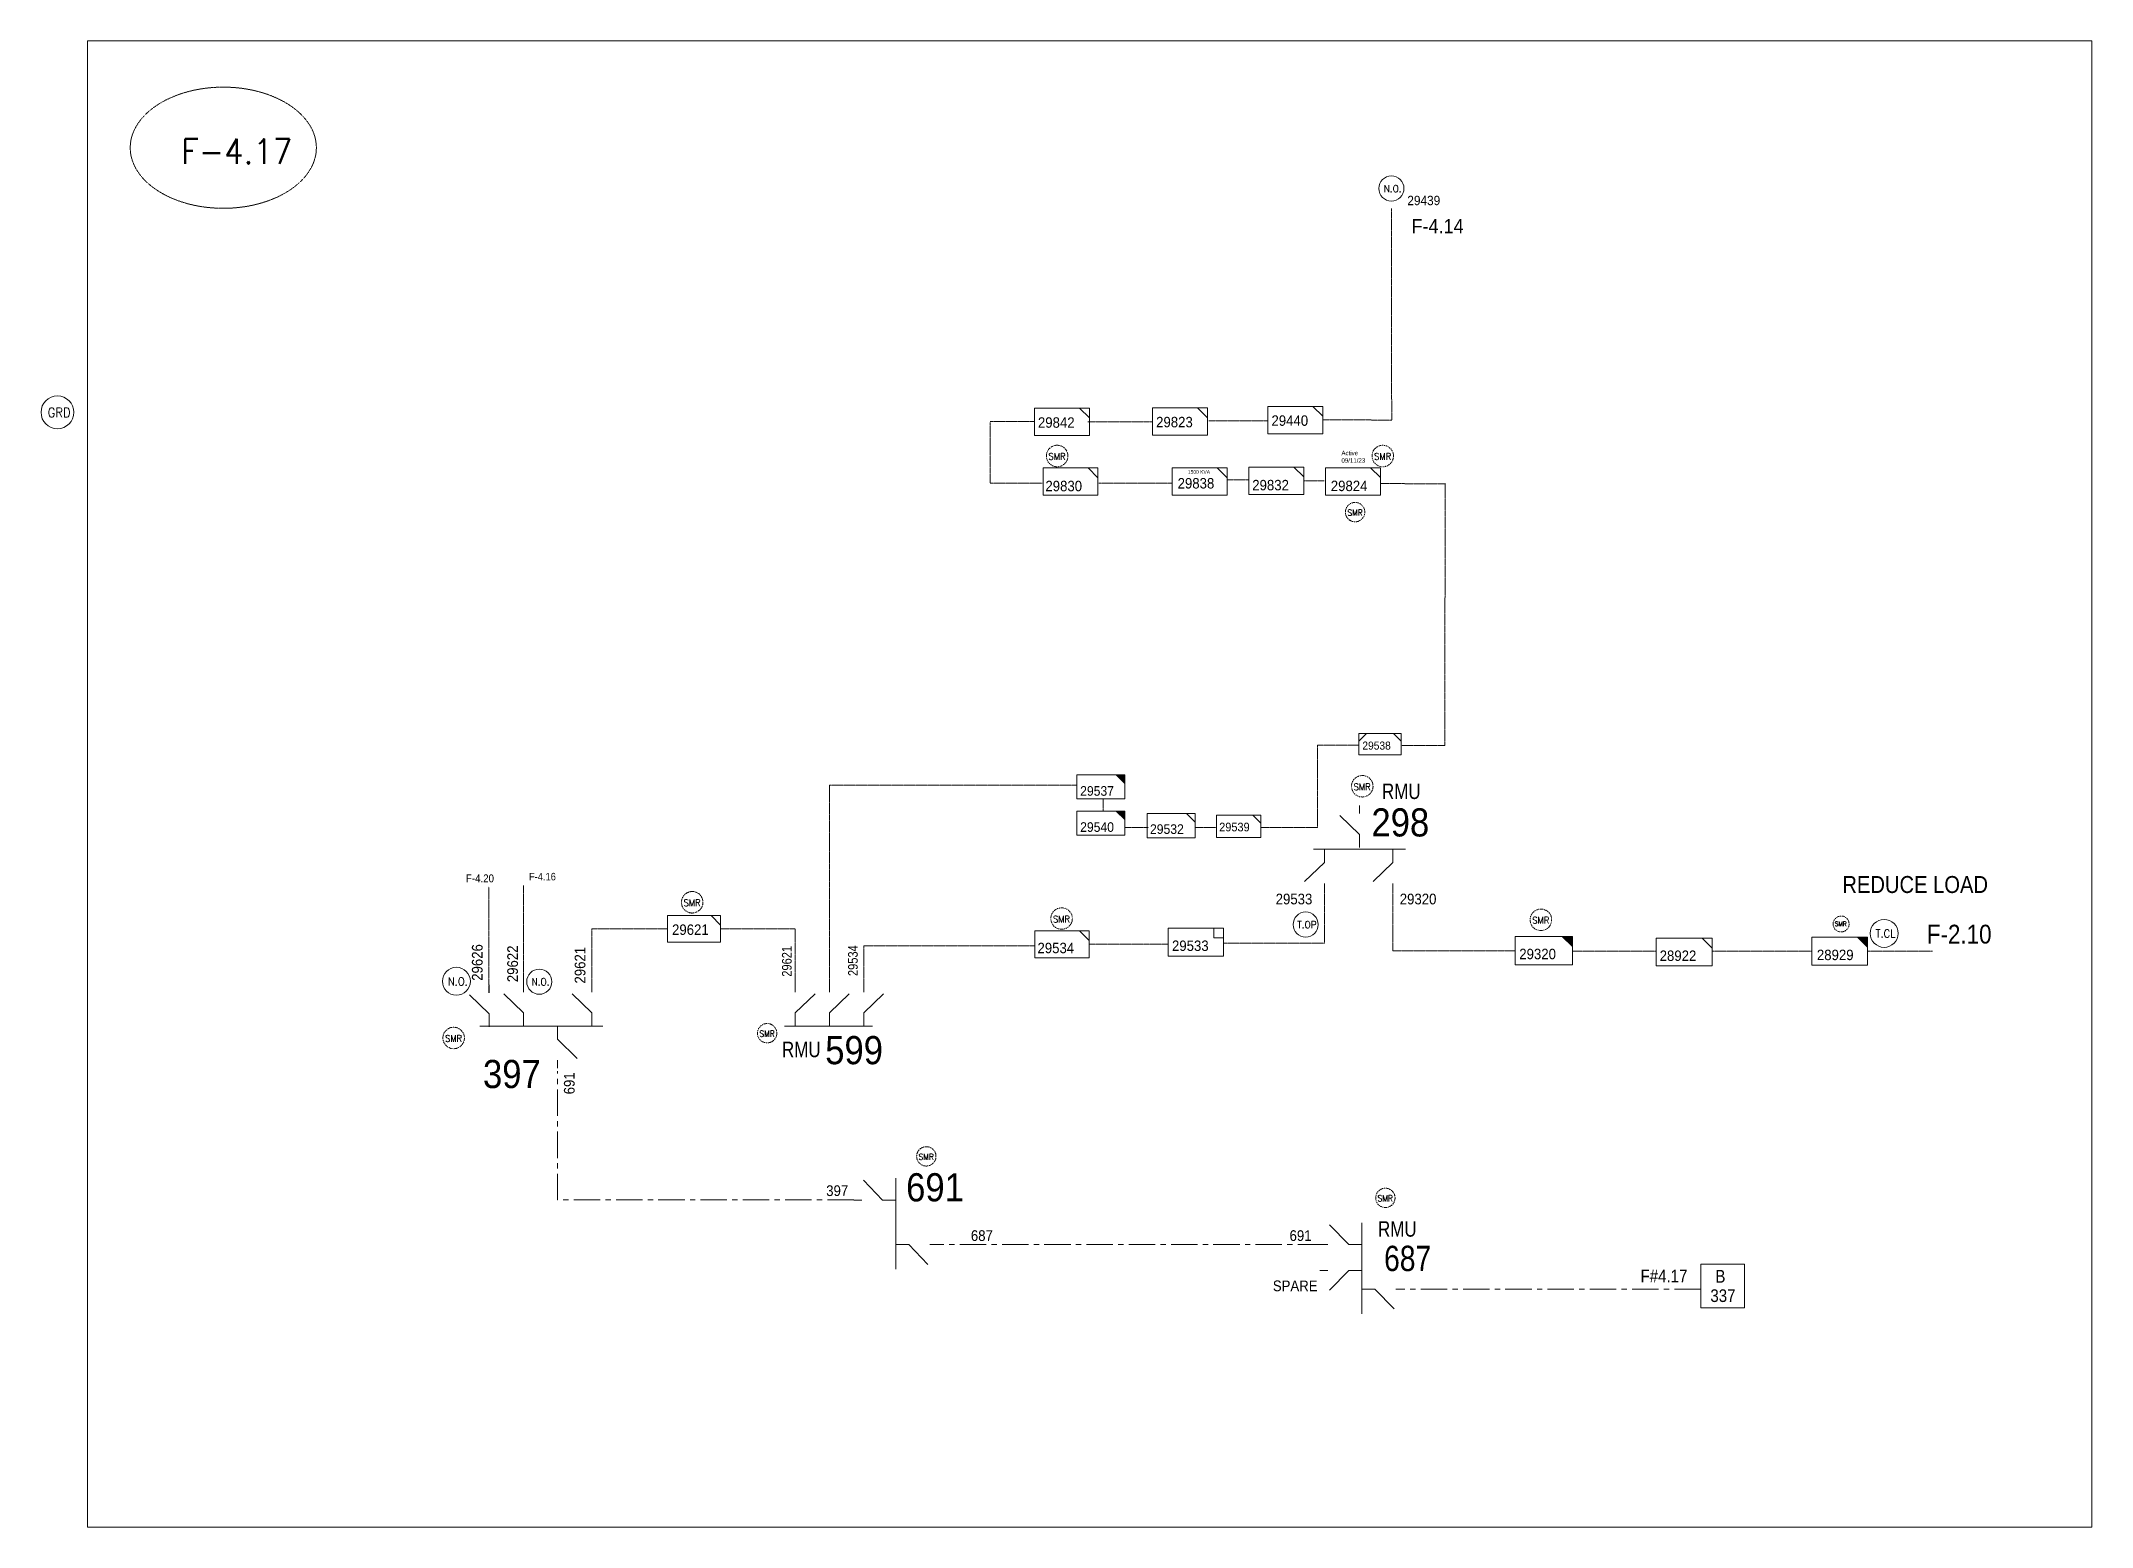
# Model space of a CAD drawing. Header units: metres. Extents: x 65984 to 144644, y -19036 to 23726.
# Drawn here: x 108240 to 110051, y -8440 to -7127 of the extents above; entities that cross this region are included whole.
import ezdxf
from ezdxf.enums import TextEntityAlignment as Align

# ---------------------------------------------------------------- set-up
doc = ezdxf.new("R2010")
doc.units = ezdxf.units.M
doc.header["$MEASUREMENT"] = 0
for name, pattern in [('( Center )', [2, 1.25, -0.25, 0.25, -0.25]), ('DGN Style 2', [0.023128, 0, -0.023128]), ('DGN Style 3', [0.013877, 0, -0.013877]), ('DGN Style 4', [1.6, 0.8, -0.4, 0, -0.4])]:
    doc.linetypes.add(name, pattern=pattern)
doc.layers.get('0').update_dxf_attribs({"color": 95, "lineweight": 40})
for name, color, linetype, lineweight in [('d_eos', 111, 'Continuous', 40), ('d_eos no', 121, 'Continuous', 40), ('d_fco text', 95, 'Continuous', 40), ('d_switch', 95, 'Continuous', 40), ('d_tf no', 6, 'Continuous', 40), ('d_ug cable', 95, 'Continuous', 40), ('d_unit sub', 7, 'Continuous', 40), ('FDR  1  16', 234, 'Continuous', 40), ('fedr no', 95, 'Continuous', 40), ('GRID STATION  04', 7, 'Continuous', 40), ('O H MAIN FEEDER', 4, 'Continuous', 100), ('SW N O', 114, 'Continuous', 30)]:
    doc.layers.add(name, color=color, linetype=linetype, lineweight=lineweight)
doc.styles.add('NASKHF', font='naskhf.shx', dxfattribs={"height": 8})
doc.styles.add('Style-Arial', font='arial.ttf')
doc.styles.add('Style-ENGINEERING', font='ENGINEERING.shx')
doc.styles.add('Style-msdefault', font='msdefault.shx')
doc.styles.add('Style-simplex', font='simplex.shx')
doc.styles.add('Style-STANDARD', font='STANDARD.shx')

msp = doc.modelspace()

# ---------------------------------------------------------------- texts
at = {"layer": 'd_eos no', "color": 2, "linetype": 'Continuous', "lineweight": 13}
for s, height, style, width, p in [('RMU', 13.69, 'Style-msdefault', 0.818182, (109424.2, -7782.9)), ('298', 24.88, 'Style-Arial', 0.88, (109414.9, -7804.8)), ('397', 24.88, 'Style-Arial', 0.88, (108630.1, -8027.1))]:
    msp.add_text(s, height=height, dxfattribs=dict(at, style=style, width=width)).set_placement(p, align=Align.TOP_LEFT)
for s, height, style, width, p in [('599', 24.88, 'Style-Arial', 0.88, (108932.4, -8030.9)), ('RMU', 13.69, 'Style-msdefault', 0.818182, (108894.2, -8024.7))]:
    msp.add_text(s, height=height, dxfattribs=dict(at, style=style, width=width)).set_placement(p)
for s, height, style, width, p in [('691', 24.88, 'Style-Arial', 0.88, (109054.9, -8127.2)), ('RMU', 13.69, 'Style-msdefault', 0.818182, (109454.8, -8169.6)), ('687', 22.39, 'Style-msdefault', 0.833333, (109467.7, -8191.3))]:
    msp.add_text(s, height=height, rotation=359.9994, dxfattribs=dict(at, style=style, width=width)).set_placement(p, align=Align.TOP_RIGHT)
at = {"layer": 'd_fco text', "color": 7, "linetype": 'Continuous', "lineweight": 13, "ltscale": 0.407349, "style": 'Style-msdefault', "width": 0.916667}
msp.add_text('1500 KVA', height=3.12, dxfattribs=at).set_placement((109252.7, -7506), align=Align.TOP_LEFT)
at = {"layer": 'd_switch', "color": 2, "linetype": 'Continuous', "lineweight": 13, "style": 'Style-ENGINEERING', "width": 0.921053}
for s, height, p in [('F-4.16', 6.67, (108694.5, -7861.8)), ('F-4.20', 6.96, (108639.8, -7863.2))]:
    msp.add_text(s, height=height, rotation=359.9994, dxfattribs=at).set_placement(p, align=Align.TOP_RIGHT)
at = {"layer": 'd_switch', "color": 40, "linetype": 'Continuous', "lineweight": 13, "style": 'Style-ENGINEERING', "width": 0.921053}
for s, p in [('29533', (109330.3, -7880.2)), ('29320', (109439.9, -7880.2))]:
    msp.add_text(s, height=9.46, dxfattribs=at).set_placement(p, align=Align.TOP_LEFT)
at = {"layer": 'd_switch', "color": 3, "linetype": 'Continuous', "lineweight": 13, "style": 'Style-ENGINEERING', "width": 0.921053}
for s, p in [('29626', (108620.3, -7957.2)), ('29622', (108651.5, -7958.4)), ('29621', (108711.1, -7959.6)), ('691', (108701.6, -8057.5))]:
    msp.add_text(s, height=9.46, rotation=90, dxfattribs=at).set_placement(p, align=Align.TOP_LEFT)
at = {"layer": 'd_switch', "color": 3, "linetype": 'Continuous', "lineweight": 13, "style": 'Style-ENGINEERING'}
for s, height, rotation, width, p in [('29621', 8.53, 90, 0.857143, (108894.2, -7926.4)), ('29534', 8.53, 90, 0.857143, (108952.6, -7925.8)), ('397', 9.46, 359.9994, 0.921053, (108952.7, -8137.9)), ('687', 9.46, 359.9994, 0.921053, (109080.5, -8177.6)), ('691', 9.46, 359.9994, 0.921053, (109362, -8177.6))]:
    msp.add_text(s, height=height, rotation=rotation, dxfattribs=dict(at, width=width)).set_placement(p, align=Align.TOP_RIGHT)
at = {"layer": 'd_switch', "color": 5, "linetype": 'Continuous', "lineweight": 13, "style": 'Style-ENGINEERING', "width": 0.921053}
msp.add_text('SPARE', height=9.46, rotation=359.9994, dxfattribs=at).set_placement((109367.3, -8222), align=Align.TOP_RIGHT)
at = {"layer": 'd_tf no', "color": 7, "linetype": 'Continuous', "lineweight": 40, "style": 'Style-msdefault', "width": 0.945946}
msp.add_text('29439', height=8.27, dxfattribs=at).set_placement((109446.6, -7263.6), align=Align.TOP_LEFT)
at = {"layer": 'd_tf no', "color": 55, "linetype": 'Continuous', "lineweight": 13, "style": 'Style-msdefault', "width": 0.945946}
msp.add_text('F-4.14', height=12.59, dxfattribs=at).set_placement((109450.3, -7284.1), align=Align.TOP_LEFT)
at = {"layer": 'd_tf no', "color": 3, "linetype": 'Continuous', "lineweight": 13, "style": 'Style-msdefault', "width": 0.945946}
for s, height, p in [('29842', 9.21, (109120.3, -7459.3)), ('29823', 9.21, (109224.7, -7458.9)), ('29440', 9.21, (109326.6, -7457.6)), ('29838', 9.21, (109243.7, -7513)), ('29832', 9.21, (109309.6, -7514.6)), ('29538', 7.13, (109406.9, -7745.8)), ('29537', 8.49, (109157.6, -7785.2)), ('29540', 8.49, (109157.6, -7817.1)), ('29532', 8.49, (109219.3, -7818.9)), ('29539', 7.66, (109280.4, -7817.5)), ('29533', 9.21, (109238.7, -7921.6)), ('28922', 9.21, (109669.5, -7930.4))]:
    msp.add_text(s, height=height, dxfattribs=at).set_placement(p, align=Align.TOP_LEFT)
at = {"layer": 'd_tf no', "color": 1, "linetype": 'Continuous', "lineweight": 13, "style": 'Style-simplex', "width": 0.909091}
for height, p in [(5.95, (109137.2, -7493.9)), (5.95, (109424.8, -7493.9)), (5.95, (109406.7, -7785.8)), (5.95, (108814.8, -7888.2)), (5.95, (109141.1, -7902.7)), (5.95, (109564.5, -7903.7)), (4.12, (109829.4, -7906.9)), (5.95, (108604.1, -8008.1))]:
    msp.add_text('SMR', height=height, dxfattribs=at).set_placement(p, align=Align.MIDDLE_CENTER)
at = {"layer": 'd_tf no', "color": 2, "linetype": 'Continuous', "lineweight": 13, "style": 'Style-msdefault', "width": 0.945946}
for s, p in [('29830', (109126.9, -7515.4)), ('29824', (109379, -7515.3)), ('29621', (108797.1, -7907.4)), ('29534', (109119.9, -7923.6)), ('29320', (109545.5, -7928.9)), ('28929', (109808.4, -7929.7))]:
    msp.add_text(s, height=9.21, dxfattribs=at).set_placement(p, align=Align.TOP_LEFT)
at = {"layer": 'd_tf no', "color": 1, "linetype": 'Continuous', "lineweight": 13, "ltscale": 0.9, "style": 'Style-simplex', "width": 0.909091}
for p in [(109400.4, -7543.5), (108881, -8003.9), (109021.6, -8112.7), (109427.1, -8149.4)]:
    msp.add_text('SMR', height=5.35, dxfattribs=at).set_placement(p, align=Align.MIDDLE_CENTER)
at = {"layer": 'd_tf no', "color": 121, "linetype": 'DGN Style 3', "lineweight": 13, "insert": (109388.4, -7488.9), "char_height": 3.93, "attachment_point": 1, "style": 'NASKHF'}
msp.add_mtext('\\Fmsdefault;\\H1x;\\W0.945946;Active \\P09/11/23', dxfattribs=at)
at = {"layer": 'fedr no', "color": 6, "linetype": 'Continuous', "lineweight": 13, "insert": (108412.6, -7224.4), "char_height": 22.03, "attachment_point": 5, "style": 'Style-STANDARD'}
msp.add_mtext('F-4.17', dxfattribs=at)
at = {"layer": 'GRID STATION  04', "color": 55, "linetype": 'Continuous', "lineweight": 13, "ltscale": 0.9, "style": 'Style-msdefault', "width": 0.888889}
msp.add_text('REDUCE LOAD ', height=14.984, rotation=359.9994, dxfattribs=at).set_placement((109830.9, -7879.6))
at = {"layer": 'GRID STATION  04', "color": 55, "linetype": 'Continuous', "lineweight": 13, "style": 'Style-msdefault', "width": 0.888889}
msp.add_text('F-2.10', height=16.65, rotation=359.9994, dxfattribs=at).set_placement((109905.5, -7924.3))
at = {"layer": 'GRID STATION  04', "color": 3, "linetype": 'Continuous', "lineweight": 13, "style": 'Style-msdefault', "width": 0.888889}
msp.add_text('F#4.17', height=11.2, rotation=359.9994, dxfattribs=at).set_placement((109652.6, -8223.6))
for s, p in [('B', (109727.6, -8212.7)), ('337', (109736.5, -8229.8))]:
    msp.add_text(s, height=11.2, rotation=359.9994, dxfattribs=at).set_placement(p, align=Align.TOP_RIGHT)

# ---------------------------------------------------------------- blocks, each defined once
blk = doc.blocks.new('*U1051')
at = {"layer": 'd_eos', "color": 2, "linetype": 'Continuous', "lineweight": 13, "ltscale": 1.588397}
for p, q in [((0, -16.16), (0, 16.17)), ((-12.09, 7.44), (-14.92, 7.44)), ((-4.65, 7.44), (-11.44, 14.45)), ((0, 7.44), (-4.65, 7.44)), ((0, -8.41), (4.65, -8.41)), ((4.65, -8.41), (11.45, -15.42)), ((12.09, -8.41), (14.92, -8.41))]:
    blk.add_line(p, q, dxfattribs=at)
blk = doc.blocks.new('*U1255')
at = {"layer": 'd_eos', "color": 2, "linetype": 'Continuous', "lineweight": 13, "ltscale": 1.588397}
for p, q in [((0, -16.16), (0, 16.17)), ((-12.09, 7.44), (-14.92, 7.44)), ((-4.65, 7.44), (-11.44, 14.45)), ((0, 7.44), (-4.65, 7.44)), ((0, -8.41), (4.65, -8.41)), ((4.65, -8.41), (11.45, -15.42)), ((12.09, -8.41), (14.92, -8.41))]:
    blk.add_line(p, q, dxfattribs=at)
blk = doc.blocks.new('TF_8')
at = {"color": 0, "linetype": 'ByBlock', "lineweight": -2}
blk.add_line((6.3, 4.95), (9.9, 1.35), dxfattribs=at)
blk.add_3dface([(-10.1, 4.95), (9.9, 4.95), (9.9, -5.05), (-10.1, -5.05)], dxfattribs=at)
blk = doc.blocks.new('TF3')
at = {"color": 0, "linetype": 'ByBlock', "lineweight": -2}
for p, q in [((11.3, 9), (18.3, 9)), ((18.3, 9), (18.3, 2))]:
    blk.add_line(p, q, dxfattribs=at)
at = {"color": 0, "linetype": 'ByBlock', "lineweight": -2, "flags": 128}
blk.add_lwpolyline([(18.3, 2), (11.3, 2), (11.3, 9)], dxfattribs=at)
at = {"color": 0, "linetype": 'ByBlock', "lineweight": -2}
blk.add_3dface([(-21.7, 9), (18.3, 9), (18.3, -11), (-21.7, -11)], dxfattribs=at)
blk = doc.blocks.new('exist.us-1000kva')
at = {"color": 0, "linetype": 'ByBlock', "lineweight": -2, "flags": 128}
blk.add_lwpolyline([(40, 12.9), (32.8, 20), (40, 20)], close=True, dxfattribs=at)
at = {"color": 0, "linetype": 'ByBlock', "lineweight": -2, "extrusion": (0, 0, -1)}
blk.add_solid([(-40, 12.9), (-32.8, 20), (-40, 20)], dxfattribs=at)
at = {"color": 0, "linetype": 'ByBlock', "lineweight": -2, "xscale": 2, "yscale": 2}
blk.add_blockref('TF_8', (20.2, 10.1), dxfattribs=at)
blk = doc.blocks.new('*U893')
at = {"layer": 'SW N O', "color": 3, "lineweight": 13}
blk.add_circle((0, 0), 16.8, dxfattribs=at)
at = {"layer": 'SW N O', "color": 3, "lineweight": 13, "style": 'Style-STANDARD'}
blk.add_text('N.O.', height=9.6, dxfattribs=at).set_placement((1.7, -0.2), align=Align.MIDDLE_CENTER)
blk = doc.blocks.new('*U1280')
at = {"layer": 'SW N O', "color": 1, "lineweight": 13}
blk.add_circle((0, 0), 16.8, dxfattribs=at)
at = {"layer": 'SW N O', "color": 1, "lineweight": 13, "style": 'Style-STANDARD'}
blk.add_text('T.CL', height=9.6, dxfattribs=at).set_placement((1.7, -0.2), align=Align.MIDDLE_CENTER)
blk = doc.blocks.new('*U4161')
at = {"layer": 'SW N O', "color": 5, "lineweight": 13}
blk.add_circle((0, 0), 16.8, dxfattribs=at)
at = {"layer": 'SW N O', "color": 5, "lineweight": 13, "style": 'Style-STANDARD'}
blk.add_text('T.OP', height=9.6, dxfattribs=at).set_placement((1.7, -0.2), align=Align.MIDDLE_CENTER)
blk = doc.blocks.new('*U4296')
at = {"layer": 'd_unit sub', "color": 3, "linetype": 'Continuous', "lineweight": 13, "flags": 128}
for points in [[(-9.48, 1.38), (-6.07, 4.73), (-9.48, 4.73)], [(9.49, 1.32), (6.02, 4.73), (9.5, 4.73)]]:
    blk.add_lwpolyline(points, close=True, dxfattribs=at)
at = {"layer": 'd_unit sub', "color": 3, "linetype": 'Continuous', "lineweight": 13, "xscale": 0.9486633457507595, "yscale": 0.9486633457507595, "zscale": 0.4869484096570595, "rotation": 359.9999999999999}
blk.add_blockref('TF_8', (0.1, 0.04), dxfattribs=at)
blk = doc.blocks.new('*U4323')
at = {"layer": 'SW N O', "color": 5, "lineweight": 13}
blk.add_circle((0, 0), 16.8, dxfattribs=at)
at = {"layer": 'SW N O', "color": 5, "lineweight": 13, "style": 'Style-STANDARD'}
blk.add_text('GRD', height=9.6, dxfattribs=at).set_placement((1.7, -0.2), align=Align.MIDDLE_CENTER)

# ---------------------------------------------------------------- linework, layer by layer
at = {"layer": 'd_eos', "color": 2, "linetype": 'Continuous', "lineweight": 13, "ltscale": 1.588397}
for p, q in [((109404.3, -7809.4), (109404.3, -7802.4)), ((109404.3, -7827.9), (109386.9, -7811)), ((109363.7, -7841), (109444.9, -7841)), ((109373.3, -7841), (109373.3, -7852.6)), ((109404.3, -7839.5), (109404.3, -7827.9)), ((109433.8, -7841), (109433.8, -7852.6)), ((109373.3, -7852.6), (109355.9, -7869.5)), ((109433.8, -7852.6), (109416.4, -7869.5)), ((109373.3, -7871.1), (109373.3, -7878.1)), ((109433.8, -7871.1), (109433.8, -7878.1)), ((108635.6, -7986.4), (108618.1, -7969.5)), ((108665.8, -7985.6), (108648.4, -7968.7)), ((108726.2, -7985.6), (108708.8, -7968.7)), ((108906, -7967.1), (108906, -7960.1)), ((108906, -7985.6), (108923.5, -7968.7)), ((108936.3, -7967.1), (108936.3, -7960.1)), ((108936.3, -7985.6), (108953.7, -7968.7)), ((108966.5, -7967.1), (108966.5, -7960.1)), ((108966.5, -7985.6), (108983.9, -7968.7)), ((108635.6, -7998), (108635.6, -7986.4)), ((108665.8, -7997.2), (108665.8, -7985.6)), ((108726.2, -7997.2), (108726.2, -7985.6)), ((108906, -7997.2), (108906, -7985.6)), ((108936.3, -7997.2), (108936.3, -7985.6)), ((108966.5, -7997.2), (108966.5, -7985.6)), ((108627.3, -7997.2), (108735.9, -7997.2)), ((108696, -7997.2), (108696, -8008.8)), ((108974.1, -7997.2), (108896.4, -7997.2)), ((108696, -8008.8), (108713.4, -8025.7)), ((109376.3, -8213.1), (109369.2, -8213.1)), ((109394.8, -8213.1), (109377.9, -8230.5)), ((109406.3, -8213.1), (109394.8, -8213.1))]:
    msp.add_line(p, q, dxfattribs=at)
at = {"layer": 'd_eos', "color": 7, "linetype": 'Continuous', "lineweight": 13, "ltscale": 1.588397}
for p, q in [((108635.6, -7967.9), (108635.6, -7960.8)), ((108665.8, -7967.1), (108665.8, -7960.1)), ((108726.2, -7967.1), (108726.2, -7960.1)), ((108696, -8027.3), (108696, -8034.3))]:
    msp.add_line(p, q, dxfattribs=at)
at = {"layer": 'd_ug cable', "color": 3, "linetype": 'DGN Style 3', "lineweight": 13}
for p, q in [((109432.5, -7274.7), (109432.8, -7461.8)), ((109078, -7463), (109117.3, -7463)), ((109078, -7464), (109078, -7517.2)), ((109271.4, -7462.4), (109323, -7462.3)), ((109432.8, -7461.8), (109371.7, -7461.4)), ((109078, -7517.4), (109124.2, -7517.4)), ((109174, -7517.4), (109239, -7517.4)), ((109287.9, -7514.6), (109306.7, -7514.6)), ((109373.2, -7515.4), (109355.1, -7515.4)), ((109154.6, -7784.2), (108936.2, -7784.2)), ((109177.8, -7796.5), (109177.8, -7807))]:
    msp.add_line(p, q, dxfattribs=at)
at = {"layer": 'd_ug cable', "color": 1, "linetype": 'DGN Style 3', "lineweight": 13}
msp.add_line((109853.3, -7931), (109910.4, -7931), dxfattribs=at)
at = {"layer": 'd_ug cable', "color": 3, "linetype": 'DGN Style 3', "lineweight": 13, "flags": 128}
for points in [[(109220.8, -7463.4), (109220.8, -7463.4), (109164.4, -7463.2)], [(109480.6, -7518), (109480.6, -7518), (109422.9, -7517.9)], [(109480.1, -7517.7), (109480.1, -7517.7), (109479.6, -7749.4)], [(109367.3, -7748.9), (109367.3, -7748.9), (109367.2, -7821.7)], [(109403.9, -7749), (109403.9, -7749), (109367.3, -7748.9)], [(109441.1, -7749.3), (109441.1, -7749.3), (109479.6, -7749.4)], [(108936.3, -7960.1), (108936.2, -7784.2), (108936.2, -7784.2)], [(109218, -7821.7), (109218, -7821.7), (109196.9, -7821.6)], [(109277.9, -7821.7), (109277.9, -7821.7), (109258.9, -7821.6)], [(109367.2, -7821.7), (109367.2, -7821.7), (109317.3, -7821.6)], [(109373.3, -7878.1), (109373.3, -7923.9), (109284.5, -7923.9)], [(109433.8, -7878.1), (109433.8, -7930.6), (109542, -7930.6)], [(108726.2, -7960.1), (108726.2, -7911.2), (108792.7, -7911.2)], [(108966.5, -7960.1), (108966.5, -7926.4), (109117.5, -7926.4)], [(109235.4, -7924.9), (109165.5, -7924.9)], [(109592.6, -7931), (109666.4, -7931)], [(109715.8, -7931), (109804, -7931)]]:
    msp.add_lwpolyline(points, dxfattribs=at)
at = {"layer": 'd_ug cable', "color": 1, "linetype": 'DGN Style 3', "lineweight": 13, "flags": 128}
msp.add_lwpolyline([(108635.3, -7967.9), (108635.3, -7874.2), (108635.3, -7874.2)], dxfattribs=at)
at = {"layer": 'd_ug cable', "color": 5, "linetype": 'DGN Style 3', "lineweight": 13, "flags": 128}
msp.add_lwpolyline([(108665.8, -7966.6), (108665.8, -7873), (108665.8, -7873)], dxfattribs=at)
at = {"layer": 'd_ug cable', "color": 3, "linetype": 'DGN Style 2', "lineweight": 13, "flags": 128}
msp.add_lwpolyline([(108839.9, -7911.2), (108906, -7911.2), (108906, -7960.1)], dxfattribs=at)
at = {"layer": 'd_ug cable', "color": 2, "linetype": 'DGN Style 4', "lineweight": 13}
for centre, radius in [((109137.3, -7493.5), 9.5), ((109424.9, -7493.5), 9.5), ((109400.5, -7543.1), 8.55), ((109406.8, -7785.3), 9.5), ((108814.9, -7887.8), 9.5), ((109141.2, -7902.2), 9.5), ((109564.6, -7903.3), 9.5), ((109829.8, -7907), 7.07), ((108604.2, -8007.7), 9.5), ((108881.1, -8003.5), 8.55), ((109021.7, -8112.3), 8.55), ((109427.2, -8149), 8.55)]:
    msp.add_circle(centre, radius, dxfattribs=at)
at = {"layer": 'FDR  1  16', "color": 3, "linetype": '( Center )', "lineweight": 13, "ltscale": 18.662493}
msp.add_line((109373.2, -8190.3), (109030.6, -8190.3), dxfattribs=at)
at = {"layer": 'FDR  1  16', "color": 3, "linetype": '( Center )', "lineweight": 13, "ltscale": 18.662493, "flags": 128}
for points in [[(108957.6, -8150.8), (108696, -8150.8), (108696, -8037.1)], [(109705.8, -8229.8), (109443.5, -8229.8)]]:
    msp.add_lwpolyline(points, dxfattribs=at)
at = {"layer": 'fedr no', "color": 82, "linetype": 'DGN Style 3', "lineweight": 13, "true_color": 0x1dc70e}
msp.add_ellipse((108400.7, -7221.1), major_axis=(82.2, 0), ratio=0.651175, dxfattribs=at)
at = {"layer": 'GRID STATION  04', "color": 3, "linetype": 'Continuous', "lineweight": 13, "ltscale": 1.313769, "flags": 128}
msp.add_lwpolyline([(109744.3, -8246.2), (109744.3, -8207.7), (109705.8, -8207.7), (109705.8, -8246.2)], close=True, dxfattribs=at)
at = {"layer": 'O H MAIN FEEDER', "color": 140, "lineweight": 13, "ltscale": 0.861012, "flags": 128}
msp.add_lwpolyline([(110051.4, -7126.8), (108280.6, -7126.8), (108280.6, -8439.8), (110051.4, -8439.8)], close=True, dxfattribs=at)

# ---------------------------------------------------------------- block references
at = {"layer": 'd_eos', "color": 2, "linetype": 'Continuous', "lineweight": 13, "ltscale": 1.588397, "xscale": 2.488319999999999, "yscale": 2.488319999999999, "zscale": 2.488319999999999, "rotation": 179.9994408887769}
for name, p in [('*U1255', (108994.7, -8171.8)), ('*U1051', (109406.4, -8211.2))]:
    msp.add_blockref(name, p, dxfattribs=at)
at = {"layer": 'd_unit sub', "color": 3, "linetype": 'Continuous', "lineweight": 13}
for name, p, xscale, yscale, zscale in [('TF_8', (109141.8, -7463.1), 2.422247259120439, 2.422247259120439, 1.061921083366879), ('TF_8', (109246, -7462.9), 2.422247259120439, 2.422247259120439, 1.061921083366879), ('TF_8', (109347.9, -7461.7), 2.422247259120439, 2.422247259120439, 1.061921083366879), ('TF_8', (109263.4, -7516), 2.422247259120439, 2.422247259120439, 1.061921083366879), ('TF_8', (109331.2, -7515.3), 2.422247259120439, 2.422247259120439, 1.061921083366879), ('*U4296', (109422.5, -7748.1), 1.962690412529075, 1.962690412529075, 1.962690412529075), ('TF_8', (109238.3, -7820), 2.123842166733759, 2.123842166733759, 1.061921083366879), ('TF_8', (109297.8, -7820.6), 1.969220114653724, 1.969220114653724, 1.061921083366879), ('TF_8', (109691.4, -7931.6), 2.461711308469847, 2.461711308469847, 1.061921083366879)]:
    msp.add_blockref(name, p, dxfattribs=dict(at, xscale=xscale, yscale=yscale, zscale=zscale))
at = {"layer": 'd_unit sub', "color": 2, "linetype": 'Continuous', "lineweight": 13, "zscale": 1.061921083366879}
for p, xscale, yscale in [((109149.3, -7516), 2.422247259120439, 2.422247259120439), ((109398.9, -7515.8), 2.422247259120439, 2.422247259120439), ((108816.7, -7911.1), 2.351113137790388, 2.351113137790388), ((109141.8, -7924.8), 2.399471591548278, 2.399471591548278)]:
    msp.add_blockref('TF_8', p, dxfattribs=dict(at, xscale=xscale, yscale=yscale))
at = {"layer": 'd_unit sub', "color": 3, "linetype": 'Continuous', "lineweight": 13, "rotation": 359.9999999999999}
for name, p, xscale, yscale, zscale in [('exist.us-1000kva', (109154.6, -7796.5), 1.061921083368327, 1.061921083368327, 1.061921083366879), ('exist.us-1000kva', (109154.6, -7828.4), 1.061921083368327, 1.061921083368327, 1.061921083366879), ('TF3', (109261.9, -7921.8), 1.225502269340393, 1.225502269340393, 0.3236735462102243)]:
    msp.add_blockref(name, p, dxfattribs=dict(at, xscale=xscale, yscale=yscale, zscale=zscale))
at = {"layer": 'd_unit sub', "color": 2, "linetype": 'Continuous', "lineweight": 13, "zscale": 1.061921083366879, "rotation": 359.9999999999999}
for p, xscale, yscale in [((109542, -7943.2), 1.263441964378181, 1.263441964378181), ((109804, -7943.3), 1.230897294320241, 1.230897294320241)]:
    msp.add_blockref('exist.us-1000kva', p, dxfattribs=dict(at, xscale=xscale, yscale=yscale))
at = {"layer": 'SW N O', "color": 3, "lineweight": 13}
for p, xscale, yscale, zscale in [((109432.5, -7257.1), 0.6608045227692264, 0.6608045227692264, 0.6608045227692264), ((108606.6, -7957.6), 0.7342272475213626, 0.7342272475213626, 0.7342272475213626), ((108679.8, -7958), 0.6608045227692263, 0.6608045227692263, 0.6608045227692263)]:
    msp.add_blockref('*U893', p, dxfattribs=dict(at, xscale=xscale, yscale=yscale, zscale=zscale))
at = {"layer": 'SW N O', "color": 5, "lineweight": 13}
for name, p, xscale, yscale, zscale in [('*U4323', (108254.2, -7454.9), 0.8643914968517558, 0.8643914968517558, 0.8643914968517558), ('*U4161', (109356.8, -7907.5), 0.6608045227692263, 0.6608045227692263, 0.6608045227692263)]:
    msp.add_blockref(name, p, dxfattribs=dict(at, xscale=xscale, yscale=yscale, zscale=zscale))
at = {"layer": 'SW N O', "color": 1, "lineweight": 13, "xscale": 0.7342272475213626, "yscale": 0.7342272475213626, "zscale": 0.7342272475213626}
msp.add_blockref('*U1280', (109867.8, -7915.3), dxfattribs=at)

msp.set_redraw_order([(e.dxf.handle, doc.entitydb.next_handle()) for e in msp.query("TEXT MTEXT ATTDEF DIMENSION ARC_DIMENSION")])  # texts and dimensions are drawn at this point

doc.saveas('drawing.dxf')
